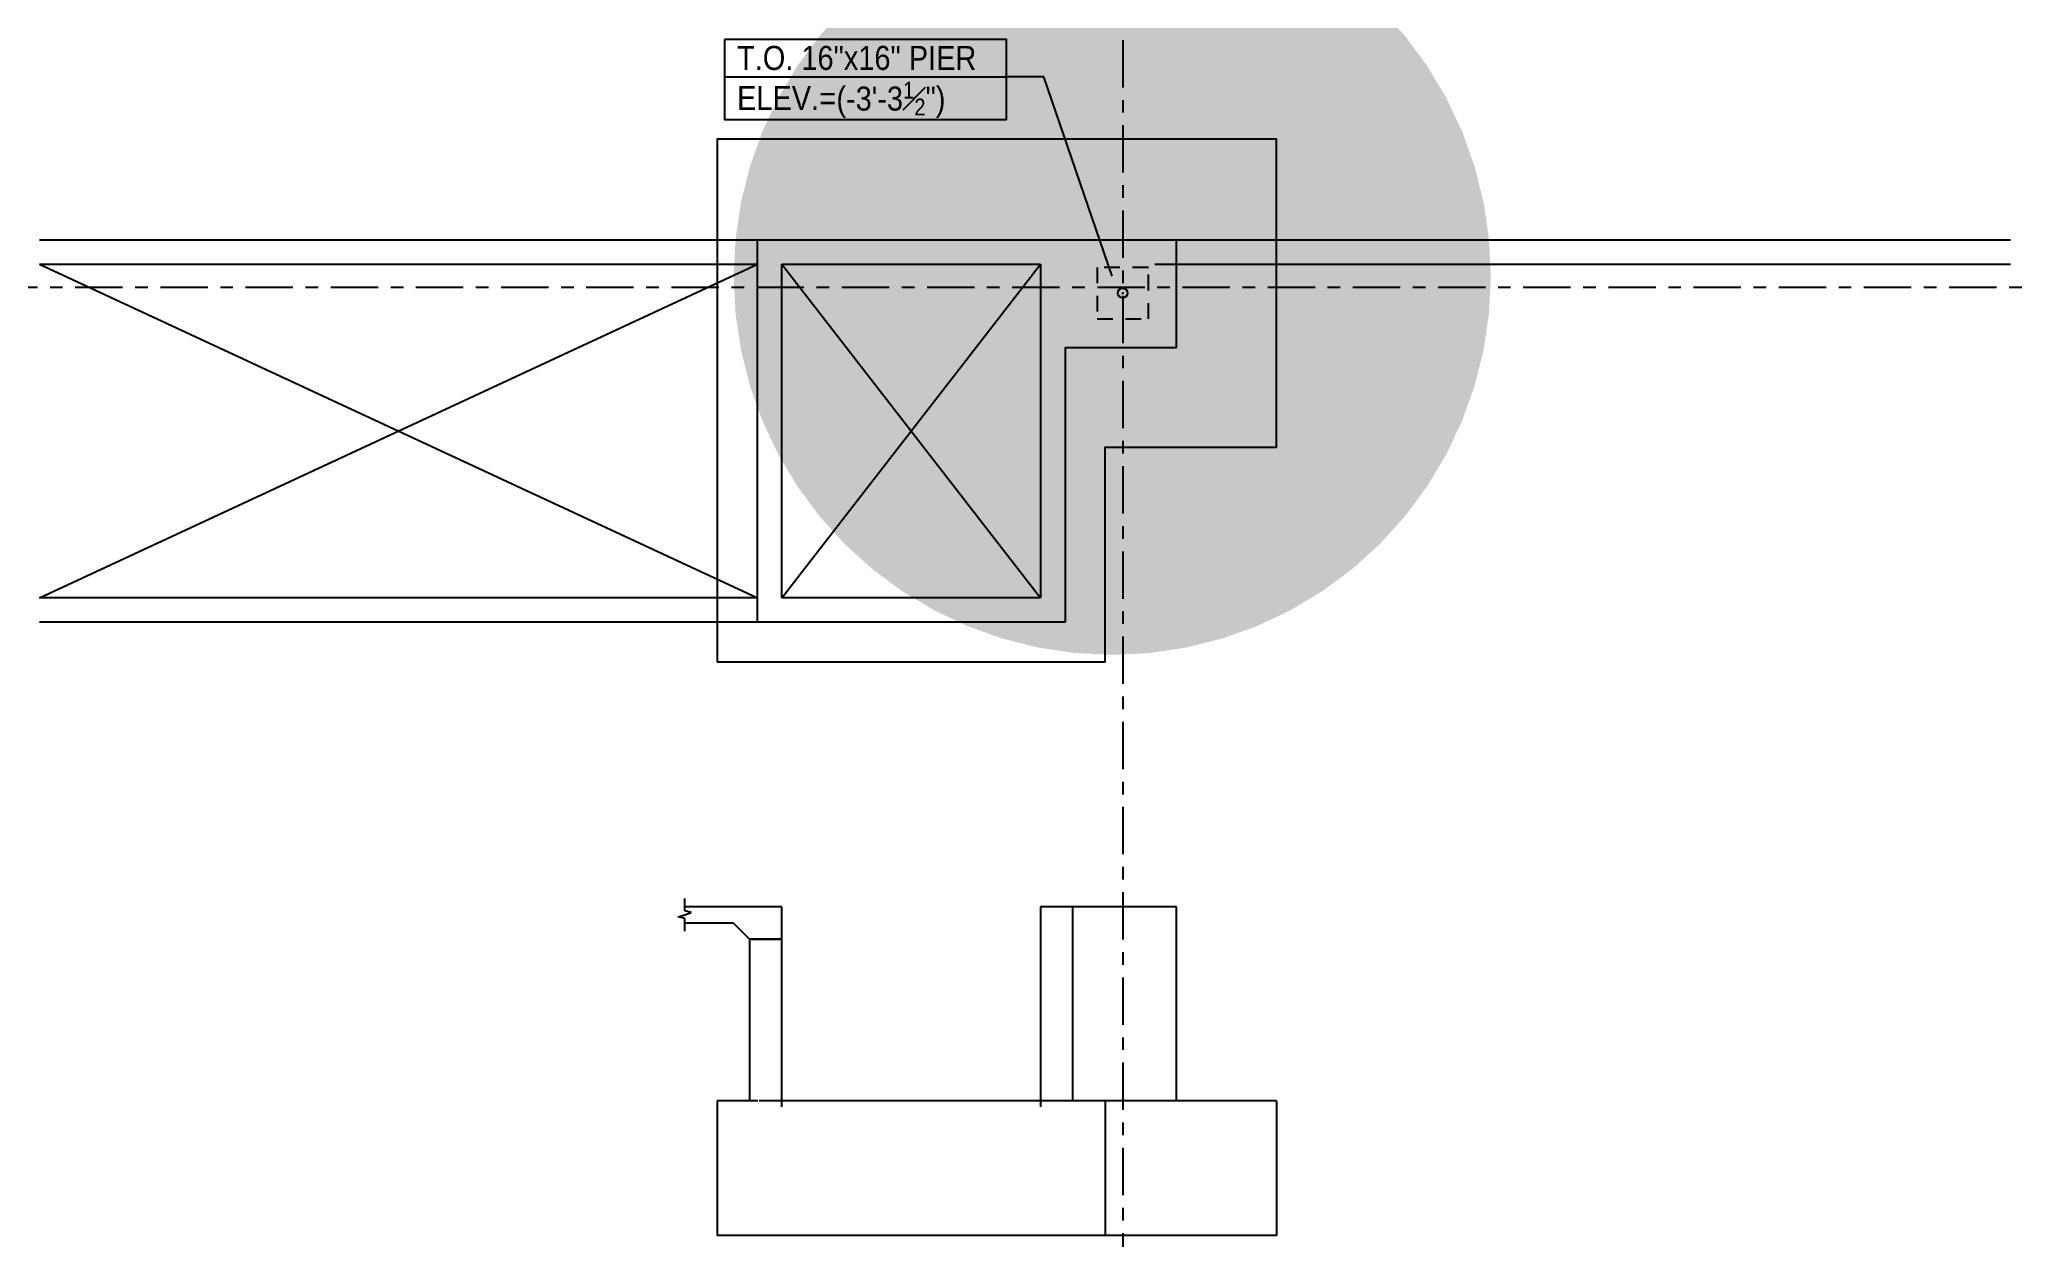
# Model space of a CAD drawing. Header units: metres. Extents: x 1839.8 to 1897.3, y 5643.5 to 5707.9.
# Drawn here: x 1845.62 to 1861.24, y 5680.87 to 5690.34 of the extents above; entities that cross this region are included whole.
import ezdxf

# ---------------------------------------------------------------- set-up
doc = ezdxf.new("R2010")
doc.units = ezdxf.units.M
doc.header["$LTSCALE"] = 0.5
doc.linetypes.add('CENTER2', pattern=[1.125, 0.75, -0.125, 0.125, -0.125])
doc.linetypes.add('HIDDEN', pattern=[0.375, 0.25, -0.125])
for name, color, linetype in [('concrete', 7, 'Continuous'), ('PC BM - BEAM CONT.', 1, 'Continuous'), ('PC BM - GROUT TUBE', 11, 'Continuous'), ('PC COL - COIL ROD', 11, 'Continuous'), ('SHT - CIP WALL', 1, 'Continuous'), ('SHT - CMU WALL', 1, 'Continuous'), ('SHT - CMU WALL HIDDEN', 1, 'HIDDEN'), ('SHT - GRID LINE', 8, 'CENTER2'), ('SHT - TAG FOOTING', 3, 'Continuous')]:
    doc.layers.add(name, color=color, linetype=linetype)
doc.styles.add('CMC-NARROW', font='FreeMono.otf', dxfattribs={"width": 0.9})
doc.dimstyles.new('CMC-NARROW', dxfattribs={"dimscale": 96, "dimtxt": 0.078125, "dimasz": 0.0625, "dimexe": 0.03125, "dimexo": 0.0625, "dimgap": 0.03125, "dimtad": 1, "dimdec": 4, "dimzin": 3, "dimdsep": 46, "dimlunit": 4, "dimtxsty": 'CMC-NARROW', "dimblk": 'ARCHTICK', "dimcen": 0, "dimclrd": 256, "dimclre": 256, "dimclrt": 256, "dimazin": 1, "dimtfac": 0.75, "dimtdec": 4, "dimtofl": 0, "dimtmove": 1, "dimatfit": 0, "dimfxl": 1, "dimtfillclr": 256, "dimfrac": 1, "dimtzin": 0, "dimlwd": -1, "dimlwe": -1, "dimarcsym": 0})

msp = doc.modelspace()

# ---------------------------------------------------------------- texts
at = {"layer": 'SHT - TAG FOOTING', "char_height": 0.1905, "style": 'CMC-NARROW'}
for s, insert, attachment_point in [('T.O. {\\C6;16"x16"} PIER', (1851.147, 5690.29), 1), ('ELEV.= ', (1851.147, 5689.972), 1), ('\\A1;{\\C6;(-3\'-3\\H0.7x;\\S1#2;\\H1.42857x;")}', (1851.934, 5689.863), 4)]:
    msp.add_mtext(s, dxfattribs=dict(at, insert=insert, attachment_point=attachment_point))

# ---------------------------------------------------------------- blocks, each defined once
blk = doc.blocks.new('_ArchTick')
at = {"color": 0, "linetype": 'ByBlock', "const_width": 0.15}
blk.add_lwpolyline([(-0.5, -0.5), (0.5, 0.5)], dxfattribs=at)

# ---------------------------------------------------------------- linework, layer by layer
at = {"layer": 'concrete'}
for p, q in [((1851.308, 5685.725), (1851.308, 5688.754)), ((1851.308, 5688.754), (1854.63, 5688.754)), ((1854.63, 5687.9), (1854.63, 5688.754)), ((1851.501, 5685.919), (1851.501, 5688.56)), ((1851.501, 5688.56), (1853.552, 5688.56)), ((1853.552, 5688.56), (1853.552, 5685.919)), ((1853.746, 5687.9), (1853.746, 5685.725)), ((1853.746, 5687.9), (1854.63, 5687.9)), ((1853.552, 5685.919), (1851.501, 5685.919)), ((1853.746, 5685.725), (1851.308, 5685.725)), ((1854.064, 5685.407), (1850.988, 5685.407)), ((1850.681, 5683.39), (1850.733, 5683.407)), ((1850.733, 5683.377), (1850.681, 5683.39)), ((1850.733, 5683.471), (1850.733, 5683.535)), ((1850.733, 5683.437), (1850.733, 5683.471)), ((1851.501, 5683.471), (1850.733, 5683.471)), ((1850.783, 5683.424), (1850.733, 5683.437)), ((1850.733, 5683.407), (1850.783, 5683.424)), ((1851.501, 5683.471), (1851.116, 5683.471)), ((1851.501, 5683.343), (1851.501, 5683.471)), ((1851.501, 5683.214), (1851.501, 5683.471)), ((1853.552, 5683.471), (1853.552, 5681.885)), ((1854.63, 5683.471), (1853.552, 5683.471)), ((1853.808, 5681.933), (1853.808, 5683.471)), ((1854.63, 5681.933), (1854.63, 5683.471)), ((1850.733, 5683.343), (1850.733, 5683.377)), ((1850.733, 5683.278), (1850.733, 5683.343)), ((1850.733, 5683.343), (1851.116, 5683.343)), ((1851.116, 5683.343), (1851.245, 5683.214)), ((1851.501, 5683.214), (1851.245, 5683.214)), ((1851.245, 5683.214), (1851.245, 5681.933)), ((1851.245, 5683.214), (1851.501, 5683.214)), ((1851.501, 5681.885), (1851.501, 5683.214)), ((1851.311, 5681.933), (1850.988, 5681.933)), ((1850.988, 5681.933), (1850.988, 5680.866)), ((1855.422, 5681.933), (1851.323, 5681.933)), ((1854.064, 5681.933), (1854.064, 5680.866)), ((1855.422, 5681.933), (1855.422, 5680.866)), ((1855.422, 5680.866), (1850.988, 5680.866))]:
    msp.add_line(p, q, dxfattribs=at)
msp.add_lwpolyline([(1854.064, 5685.407), (1854.064, 5687.112), (1855.422, 5687.112), (1855.422, 5689.551), (1850.988, 5689.551), (1850.988, 5685.407)], dxfattribs=at)
at = {"layer": 'PC BM - BEAM CONT.'}
for p, q in [((1845.618, 5685.919), (1851.308, 5688.56)), ((1845.618, 5688.56), (1851.308, 5685.919)), ((1851.501, 5685.919), (1853.552, 5688.56)), ((1851.501, 5688.56), (1853.552, 5685.919))]:
    msp.add_line(p, q, dxfattribs=at)
at = {"layer": 'PC BM - GROUT TUBE'}
msp.add_circle((1854.203, 5688.332), 0.0381, dxfattribs=at)
at = {"layer": 'PC COL - COIL ROD', "const_width": 0.00953}
msp.add_lwpolyline([(1854.203, 5688.327, 1), (1854.203, 5688.336, 1)], format="xyb", close=True, dxfattribs=at)
at = {"layer": 'SHT - CIP WALL'}
for p, q in [((1851.308, 5685.919), (1845.618, 5685.919)), ((1851.308, 5685.725), (1845.618, 5685.725))]:
    msp.add_line(p, q, dxfattribs=at)
at = {"layer": 'SHT - CMU WALL'}
for p, q in [((1845.618, 5688.754), (1851.308, 5688.754)), ((1854.457, 5688.754), (1861.239, 5688.754)), ((1845.618, 5688.56), (1851.308, 5688.56)), ((1854.457, 5688.56), (1861.239, 5688.56))]:
    msp.add_line(p, q, dxfattribs=at)
at = {"layer": 'SHT - CMU WALL HIDDEN'}
msp.add_lwpolyline([(1854, 5688.128), (1854.406, 5688.128), (1854.406, 5688.535), (1854, 5688.535)], close=True, dxfattribs=at)
at = {"layer": 'SHT - GRID LINE'}
for p, q in [((1854.203, 5707.886), (1854.203, 5643.497)), ((1839.827, 5688.379), (1897.256, 5688.379))]:
    msp.add_line(p, q, dxfattribs=at)
at = {"layer": 'SHT - TAG FOOTING'}
msp.add_line((1851.048, 5690.045), (1853.283, 5690.045), dxfattribs=at)
msp.add_lwpolyline([(1851.048, 5690.341), (1851.048, 5689.706), (1853.283, 5689.706), (1853.283, 5690.341)], close=True, dxfattribs=at)

msp.set_redraw_order([(e.dxf.handle, doc.entitydb.next_handle()) for e in msp.query("TEXT MTEXT ATTDEF DIMENSION ARC_DIMENSION")])  # texts and dimensions are drawn at this point

# ---------------------------------------------------------------- leaders
at = {"layer": 'SHT - TAG FOOTING'}
msp.add_leader([(1854.12, 5688.466), (1853.579, 5690.045), (1853.283, 5690.045)], dimstyle='CMC-NARROW', override={"dimgap": 0.03125, "dimtad": 0, "dimldrblk": 'Dot'}, dxfattribs=at)

doc.saveas('drawing.dxf')
